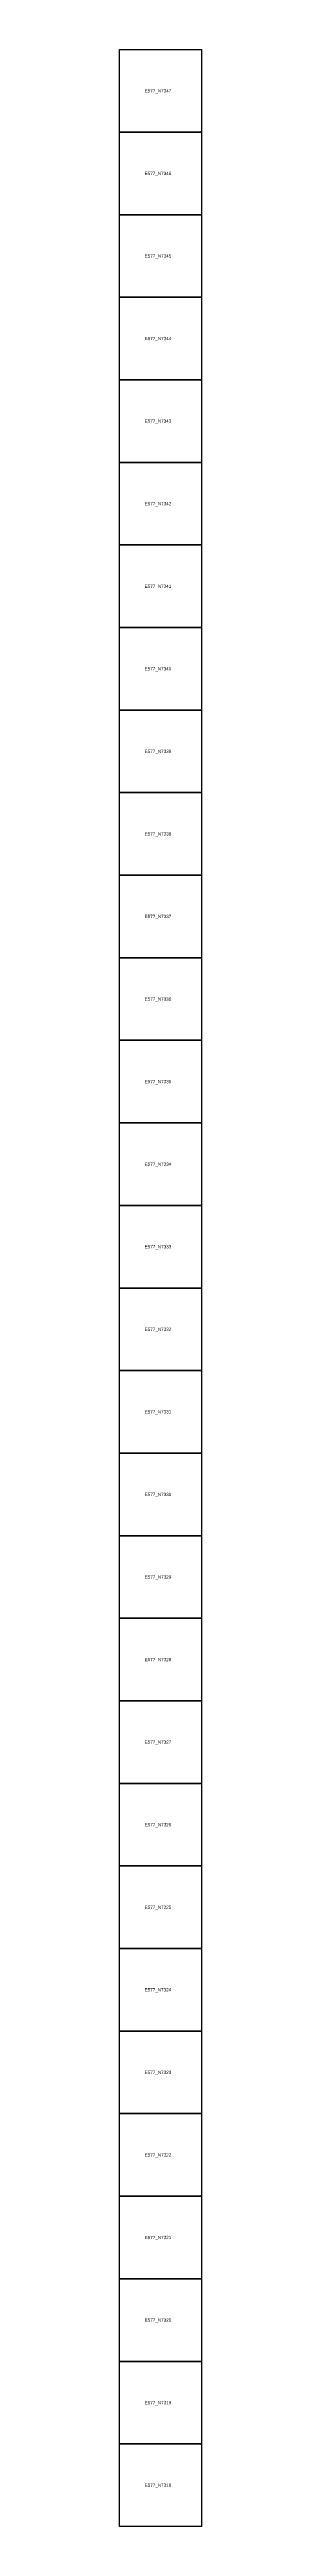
# Model space of a CAD drawing. Extents: x 546000 to 599000, y 7210000 to 7363000.
# Drawn here: x 577000 to 578000, y 7318000 to 7348000 of the extents above; entities that cross this region are included whole.
import ezdxf

# ---------------------------------------------------------------- set-up
doc = ezdxf.new("R2010")
doc.units = 0
doc.layers.add('FEATUREATTRIBS', color=7, linetype='Continuous')

msp = doc.modelspace()

# ---------------------------------------------------------------- linework, layer by layer
at = {"layer": 'FEATUREATTRIBS'}
for points in [[(577000, 7347000), (577000, 7348000), (578000, 7348000), (578000, 7347000)], [(577000, 7346000), (577000, 7347000), (578000, 7347000), (578000, 7346000)], [(577000, 7345000), (577000, 7346000), (578000, 7346000), (578000, 7345000)], [(577000, 7344000), (577000, 7345000), (578000, 7345000), (578000, 7344000)], [(577000, 7343000), (577000, 7344000), (578000, 7344000), (578000, 7343000)], [(577000, 7342000), (577000, 7343000), (578000, 7343000), (578000, 7342000)], [(577000, 7341000), (577000, 7342000), (578000, 7342000), (578000, 7341000)], [(577000, 7340000), (577000, 7341000), (578000, 7341000), (578000, 7340000)], [(577000, 7339000), (577000, 7340000), (578000, 7340000), (578000, 7339000)], [(577000, 7338000), (577000, 7339000), (578000, 7339000), (578000, 7338000)], [(577000, 7337000), (577000, 7338000), (578000, 7338000), (578000, 7337000)], [(577000, 7336000), (577000, 7337000), (578000, 7337000), (578000, 7336000)], [(577000, 7335000), (577000, 7336000), (578000, 7336000), (578000, 7335000)], [(577000, 7334000), (577000, 7335000), (578000, 7335000), (578000, 7334000)], [(577000, 7333000), (577000, 7334000), (578000, 7334000), (578000, 7333000)], [(577000, 7332000), (577000, 7333000), (578000, 7333000), (578000, 7332000)], [(577000, 7331000), (577000, 7332000), (578000, 7332000), (578000, 7331000)], [(577000, 7330000), (577000, 7331000), (578000, 7331000), (578000, 7330000)], [(577000, 7329000), (577000, 7330000), (578000, 7330000), (578000, 7329000)], [(577000, 7328000), (577000, 7329000), (578000, 7329000), (578000, 7328000)], [(577000, 7327000), (577000, 7328000), (578000, 7328000), (578000, 7327000)], [(577000, 7326000), (577000, 7327000), (578000, 7327000), (578000, 7326000)], [(577000, 7325000), (577000, 7326000), (578000, 7326000), (578000, 7325000)], [(577000, 7324000), (577000, 7325000), (578000, 7325000), (578000, 7324000)], [(577000, 7323000), (577000, 7324000), (578000, 7324000), (578000, 7323000)], [(577000, 7322000), (577000, 7323000), (578000, 7323000), (578000, 7322000)], [(577000, 7321000), (577000, 7322000), (578000, 7322000), (578000, 7321000)], [(577000, 7320000), (577000, 7321000), (578000, 7321000), (578000, 7320000)], [(577000, 7319000), (577000, 7320000), (578000, 7320000), (578000, 7319000)], [(577000, 7318000), (577000, 7319000), (578000, 7319000), (578000, 7318000)]]:
    msp.add_lwpolyline(points, close=True, dxfattribs=at)

# ---------------------------------------------------------------- texts
for s, p in [('E577_N7347', (577308, 7347480)), ('E577_N7346', (577308, 7346480)), ('E577_N7345', (577308, 7345480)), ('E577_N7344', (577308, 7344480)), ('E577_N7343', (577308, 7343480)), ('E577_N7342', (577308, 7342480)), ('E577_N7341', (577308, 7341480)), ('E577_N7340', (577308, 7340480)), ('E577_N7339', (577308, 7339480)), ('E577_N7338', (577308, 7338480)), ('E577_N7337', (577308, 7337480)), ('E577_N7336', (577308, 7336480)), ('E577_N7335', (577308, 7335480)), ('E577_N7334', (577308, 7334480)), ('E577_N7333', (577308, 7333480)), ('E577_N7332', (577308, 7332480)), ('E577_N7331', (577308, 7331480)), ('E577_N7330', (577308, 7330480)), ('E577_N7329', (577308, 7329480)), ('E577_N7328', (577308, 7328480)), ('E577_N7327', (577308, 7327480)), ('E577_N7326', (577308, 7326480)), ('E577_N7325', (577308, 7325480)), ('E577_N7324', (577308, 7324480)), ('E577_N7323', (577308, 7323480)), ('E577_N7322', (577308, 7322480)), ('E577_N7321', (577308, 7321480)), ('E577_N7320', (577308, 7320480)), ('E577_N7319', (577308, 7319480)), ('E577_N7318', (577308, 7318480))]:
    msp.add_text(s, height=40, dxfattribs=at).set_placement(p)

doc.saveas('drawing.dxf')
